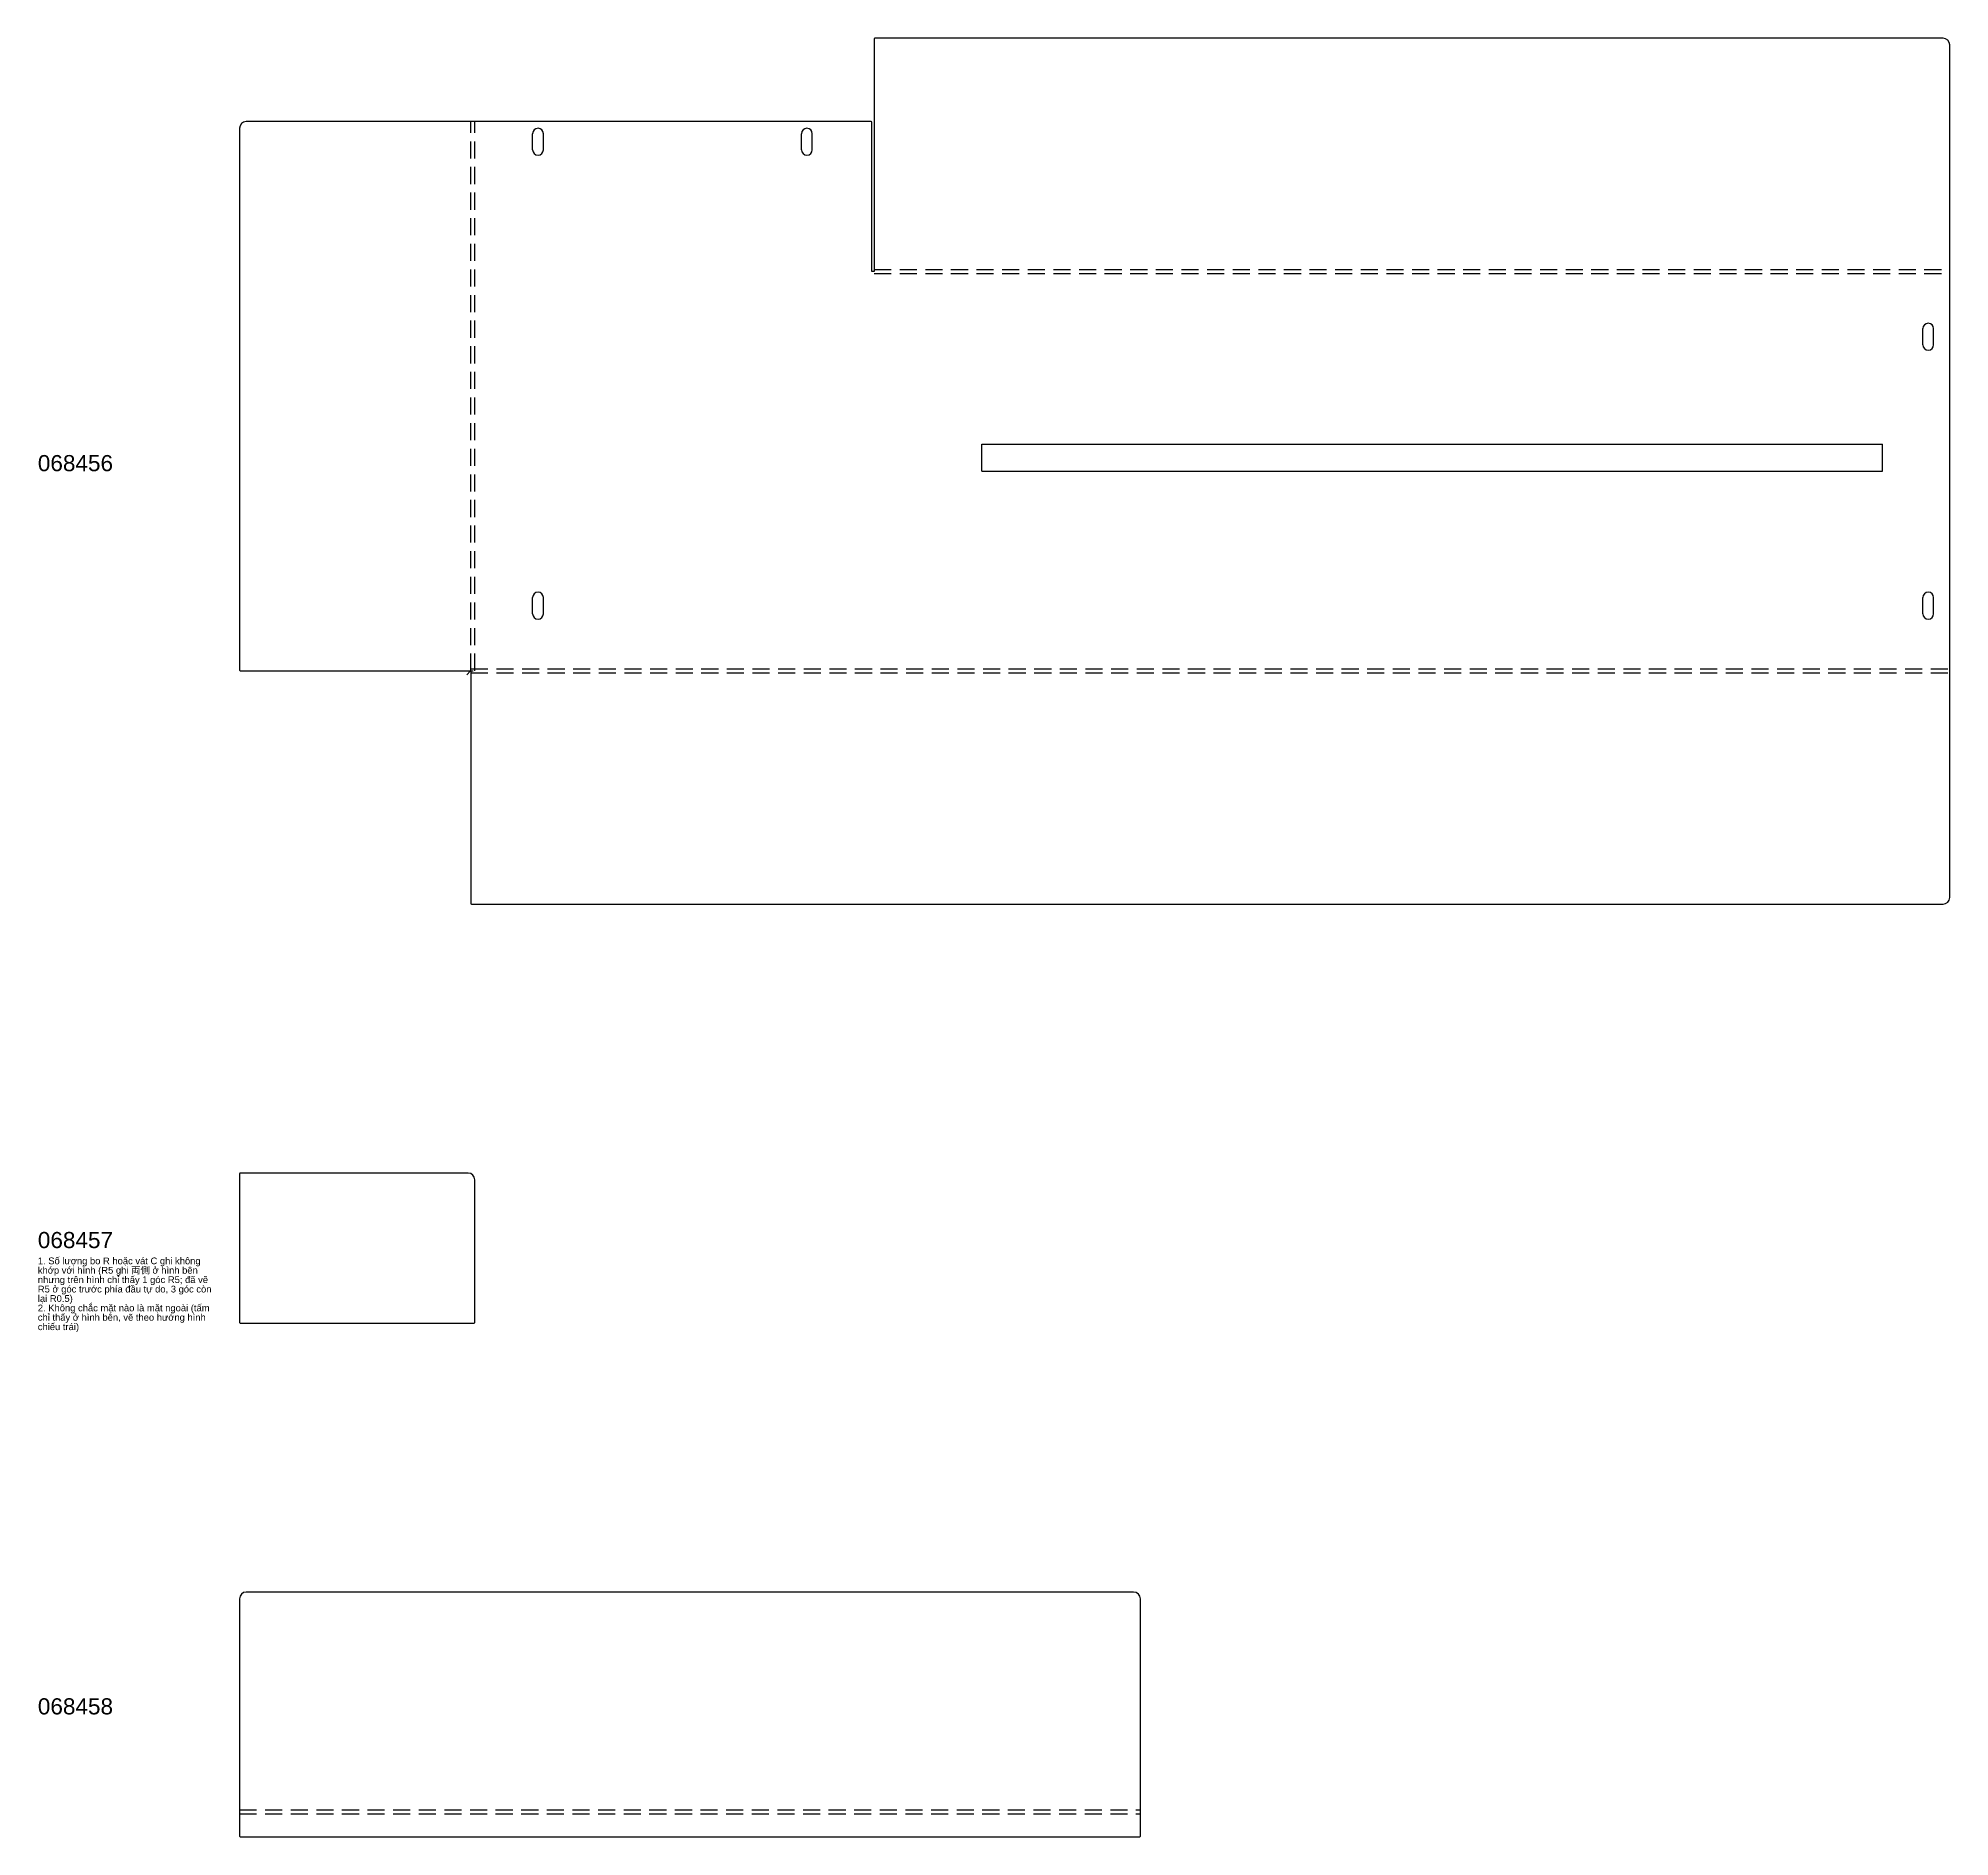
# Model space of a CAD drawing. Extents: x -150 to 1272, y 0 to 4398.
# Drawn here: x -150 to 1272, y 3060 to 4398 of the extents above; entities that cross this region are included whole.
import ezdxf

# ---------------------------------------------------------------- set-up
doc = ezdxf.new("R2010")
doc.units = 0
doc.header["$MEASUREMENT"] = 0
doc.linetypes.add('DASHED', pattern=[19.05, 12.7, -6.35])
doc.layers.get('0').update_dxf_attribs({"linetype": 'CONTINUOUS'})
doc.styles.get("Standard").update_dxf_attribs({"font": 'arial.ttf'})

msp = doc.modelspace()

# ---------------------------------------------------------------- texts
for s, p in [('068456', (-150, 4075.8)), ('068457', (-150, 3498)), ('068458', (-150, 3151.2))]:
    msp.add_text(s, height=12).set_placement(p)
at = {"color": 6}
for s, p in [('1. Số lượng bo R hoặc vát C ghi không', (-150, 3486)), ('khớp với hình (R5 ghi 両側 ở hình bên', (-150, 3479)), ('nhưng trên hình chỉ thấy 1 góc R5; đã vẽ', (-150, 3472)), ('R5 ở góc trước phía đầu tự do, 3 góc còn', (-150, 3465)), ('2. Không chắc mặt nào là mặt ngoài (tấm', (-150, 3451)), ('lại R0.5)', (-150, 3458)), ('chỉ thấy ở hình bên, vẽ theo hướng hình', (-150, 3444)), ('chiếu trái)', (-150, 3437))]:
    msp.add_text(s, height=5, dxfattribs=at).set_placement(p)

# ---------------------------------------------------------------- linework, layer by layer
for p, q in [((472, 4397.3), (472, 4224.2)), ((1267, 4397.8), (472.5, 4397.8)), ((1272, 3758.8), (1272, 4392.8)), ((0, 4330.8), (0, 3927.9)), ((469.9, 4335.8), (5, 4335.8)), ((218, 4314.8), (218, 4326.8)), ((226, 4314.8), (226, 4326.8)), ((418, 4314.8), (418, 4326.8)), ((426, 4314.8), (426, 4326.8)), ((470.4, 4224.2), (470.4, 4335.3)), ((472, 4224.2), (470.4, 4224.2)), ((1252, 4169.8), (1252, 4181.8)), ((1260, 4169.8), (1260, 4181.8)), ((218, 3969.8), (218, 3981.8)), ((226, 3969.8), (226, 3981.8)), ((1252, 3969.8), (1252, 3981.8)), ((1260, 3969.8), (1260, 3981.8)), ((0.5, 3927.4), (172, 3927.4)), ((172, 3927.4), (172, 3754.3)), ((172.5, 3753.8), (1267, 3753.8)), ((0, 3553.3), (0, 3442.7)), ((170, 3553.8), (0.5, 3553.8)), ((175, 3442.7), (175, 3548.8)), ((0.5, 3442.2), (174.5, 3442.2)), ((665, 3242.2), (5, 3242.2)), ((0, 3237.2), (0, 3060.7)), ((670, 3060.7), (670, 3237.2)), ((0.5, 3060.2), (669.5, 3060.2))]:
    msp.add_line(p, q)
at = {"linetype": 'DASHED'}
for p, q in [((172, 3927.4), (172, 4335.8)), ((175, 3927.4), (175, 4335.8)), ((472, 4225.8), (1272, 4225.8)), ((472, 4222.8), (1272, 4222.8)), ((172, 3928.8), (1272, 3928.8)), ((172, 3925.8), (1272, 3925.8)), ((0, 3080.2), (670, 3080.2)), ((0, 3077.2), (670, 3077.2))]:
    msp.add_line(p, q, dxfattribs=at)
at = {"color": 1}
for p, q in [((552, 4095.8), (1222, 4095.8)), ((552, 4075.8), (552, 4095.8)), ((1222, 4075.8), (1222, 4095.8)), ((552, 4075.8), (1222, 4075.8))]:
    msp.add_line(p, q, dxfattribs=at)
at = {"color": 3}
for p, q in [((169, 3924.4), (171.9, 3927.3)), ((172.2, 3927.4), (173.8, 3927.4))]:
    msp.add_line(p, q, dxfattribs=at)
for centre, radius, start, end in [((472.5, 4397.3), 0.5, 90, 180), ((1267, 4392.8), 5, 0, 90), ((5, 4330.8), 5, 90, 180), ((222, 4326.8), 4, 0, 180), ((422, 4326.8), 4, 0, 180), ((469.9, 4335.3), 0.5, 0, 90), ((222, 4314.8), 4, 180, 0), ((422, 4314.8), 4, 180, 0), ((1256, 4181.8), 4, 0, 180), ((1256, 4169.8), 4, 180, 0), ((222, 3981.8), 4, 0, 180), ((1256, 3981.8), 4, 0, 180), ((222, 3969.8), 4, 180, 0), ((1256, 3969.8), 4, 180, 0), ((0.5, 3927.9), 0.5, 180, 270), ((172.5, 3754.3), 0.5, 180, 270), ((1267, 3758.8), 5, 270, 0), ((0.5, 3553.3), 0.5, 90, 180), ((170, 3548.8), 5, 0, 90), ((0.5, 3442.7), 0.5, 180, 270), ((174.5, 3442.7), 0.5, 270, 0), ((5, 3237.2), 5, 90, 180), ((665, 3237.2), 5, 0, 90), ((0.5, 3060.7), 0.5, 180, 270), ((669.5, 3060.7), 0.5, 270, 0)]:
    msp.add_arc(centre, radius, start, end)
msp.add_arc((172.2, 3926.9), 0.5, 90, 135, dxfattribs=at)

msp.set_redraw_order([(e.dxf.handle, doc.entitydb.next_handle()) for e in msp.query("TEXT MTEXT ATTDEF DIMENSION ARC_DIMENSION")])  # texts and dimensions are drawn at this point

doc.saveas('drawing.dxf')
